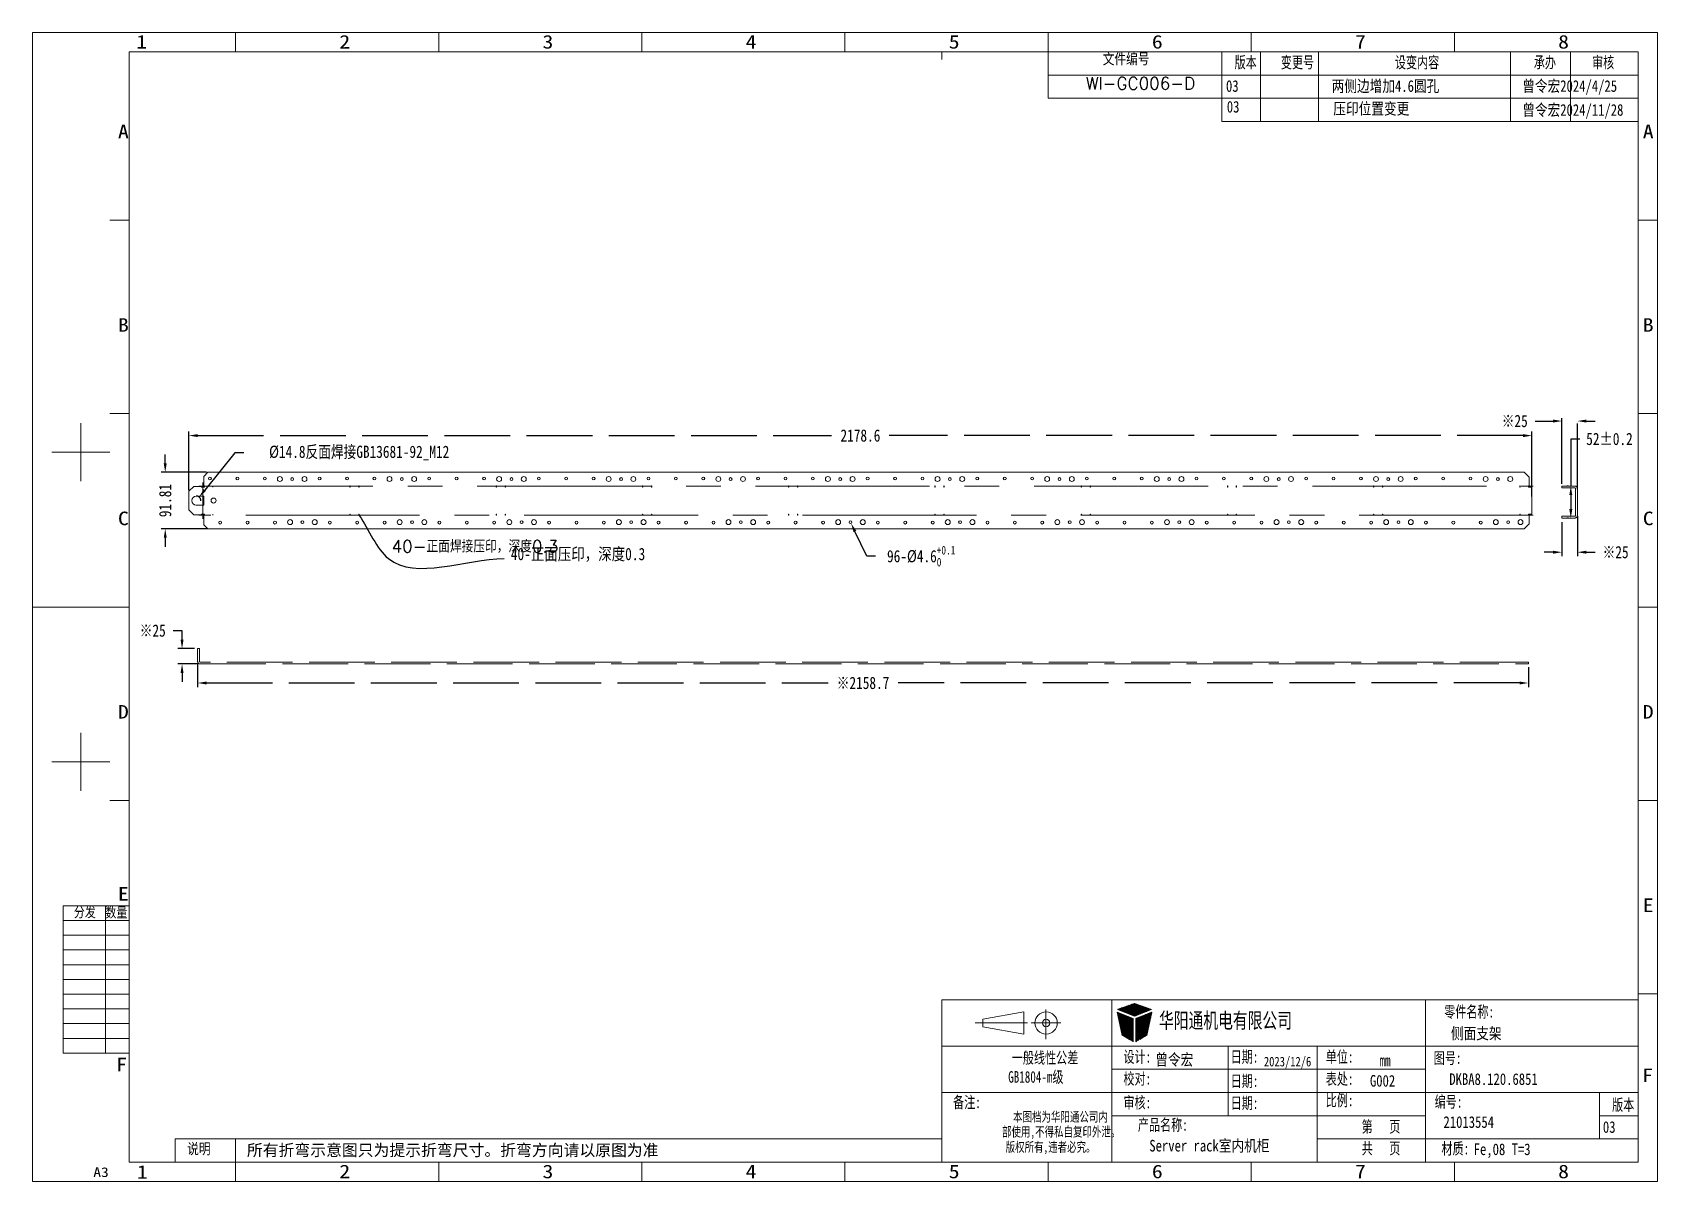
# Paper-space layout 'A3' of a CAD drawing. Header units: millimetres. Extents: x -32 to 364, y 7 to 287.
# The model-space entities are those that its viewports show. They can reach past a viewport. Long polylines and large blocks are cut down to what shows.
import ezdxf
from ezdxf.enums import TextEntityAlignment as Align

# ---------------------------------------------------------------- set-up
doc = ezdxf.new("R2010")
doc.units = ezdxf.units.MM
doc.header["$LTSCALE"] = 0.2
doc.header["$PDMODE"] = 3
doc.header["$PDSIZE"] = 0.12
doc.linetypes.add('ACAD_ISO02W100', pattern=[15, 12, -3])
doc.linetypes.add('CENTER', pattern=[50.800000000000004, 31.75, -6.35, 6.35, -6.35])
doc.layers.get('Defpoints').update_dxf_attribs({"linetype": 'CONTINUOUS'})
for name, color, linetype, lineweight in [('BEND', 3, 'ACAD_ISO02W100', 18), ('DIM', 3, 'CONTINUOUS', 18), ('TEMP', 3, 'CONTINUOUS', 20)]:
    doc.layers.add(name, color=color, linetype=linetype, lineweight=lineweight)
doc.styles.get("Standard").update_dxf_attribs({"font": 'txt', "width": 0.7})
doc.styles.add('style1', font='romans.shx', dxfattribs={"bigfont": 'hzdx.shx'})
doc.styles.add('TEXTSTYLE_0', font='txt', dxfattribs={"width": 0.8})
doc.styles.add('楷体', font='', dxfattribs={"width": 0.8})
doc.styles.get('楷体').set_extended_font_data('楷体_GB2312')
doc.dimstyles.get("Standard").update_dxf_attribs({"dimscale": 6.6, "dimtxt": 3, "dimasz": 2.2, "dimexe": 1, "dimexo": 1, "dimgap": 1.5, "dimtad": 0, "dimtoh": 1, "dimdsep": 46, "dimcen": 0.09, "dimadec": 0, "dimazin": 0, "dimtp": 0.01, "dimtm": 0.01, "dimtfac": 1, "dimtofl": 0, "dimtmove": 0, "dimatfit": 3, "dimfxl": 1, "dimtolj": 1, "dimtzin": 0, "dimarcsym": 0})

psp = doc.layouts.new('A3')

# ---------------------------------------------------------------- texts
at = {"layer": 'DIM', "color": 2, "insert": (84.86314883412251, 161.22785809467405), "char_height": 3, "width": 48.729095123389925, "attachment_point": 1, "style": 'TEXTSTYLE_0'}
psp.add_mtext('40-{\\fSimSun|b0|i0|c134|p2;正面压印，深度}0.3', dxfattribs=at)

msp = doc.modelspace()

# ---------------------------------------------------------------- texts
at = {"layer": 'DIM', "insert": (12310.998467156369, 4923.344977865567), "char_height": 20, "width": 412.58218134291747, "attachment_point": 1, "style": 'style1'}
msp.add_mtext('40-正面焊接压印，深度0.3', dxfattribs=at)

# ---------------------------------------------------------------- blocks, each defined once
blk = doc.blocks.new('aa3')
at = {"layer": 'TEMP'}
h = blk.add_hatch(dxfattribs=at)
h.set_pattern_fill('ANSI31', color=256, scale=0.04706920449, style=0)
h.set_pattern_definition([(45, (23.32642955574329, -764.3824028369424), (-0.1056733779337945, 0.1056733779337945), [])])
h.paths.add_polyline_path([(240.75395259063157, 48.92419452985442), (236.61747988414618, 50.38819552719596), (232.48100717766124, 48.92419452985442), (236.61747988414618, 47.27191671455304)])
h.paths.add_polyline_path([(236.3050343019654, 46.69117793611821), (232.38155679890247, 48.23919039326577), (233.6477312403681, 42.571414006297175), (236.3050343019654, 40.99411602205976)])
h.paths.add_polyline_path([(240.85340296938978, 48.23919039326577), (236.9299254663273, 46.69117793611821), (236.9299254663273, 40.99411602205976), (239.5872285279246, 42.571414006297175)])
for p, q in [((-31.5120735220724, 286.62552725238834), (363.86924419392756, 286.62552725238834)), ((-31.5120735220724, 7.0344525817884005), (-31.5120735220724, 286.62552725238834)), ((17.910591192427546, 281.91860680338834), (17.910591192427546, 286.62552725238834)), ((67.33325590692755, 281.91860680338834), (67.33325590692755, 286.62552725238834)), ((116.75592062142753, 281.91860680338834), (116.75592062142753, 286.62552725238834)), ((166.17858533592755, 281.91860680338834), (166.17858533592755, 286.62552725238834)), ((215.60125005042755, 270.6219977257883), (215.60125005042755, 286.62552725238834)), ((265.02391476492755, 281.91860680338834), (265.02391476492755, 286.62552725238834)), ((314.44657947942756, 281.91860680338834), (314.44657947942756, 286.62552725238834)), ((363.86924419392756, 7.0344525817884005), (363.86924419392756, 286.62552725238834)), ((-7.977471277072368, 281.91860680338834), (359.16232374492756, 281.91860680338834)), ((-7.977471277072368, 11.741373030788395), (-7.977471277072368, 281.91860680338834)), ((189.71318758092752, 281.91860680338834), (189.71318758092752, 280.0358386237884)), ((328.08833317781966, 264.9736931869884), (328.08833317781966, 281.91860680338834)), ((342.7332969711915, 264.9736931869884), (342.7332969711915, 281.91860680338834)), ((359.16232374492756, 281.91860680338834), (359.16232374492756, 11.741373030788395)), ((-12.684391726072363, 240.96839889708838), (-7.977471277072368, 240.96839889708838)), ((359.16232374492756, 240.96839889708838), (363.86924419392756, 240.96839889708838)), ((-12.684391726072363, 193.89919440708837), (-7.977471277072368, 193.89919440708837)), ((359.16232374492756, 193.89919440708837), (363.86924419392756, 193.89919440708837)), ((-19.744772399572412, 177.4249728355884), (-19.744772399572412, 191.54573418258838)), ((-26.805153073072404, 184.48535350908838), (-12.684391726072363, 184.48535350908838)), ((-31.5120735220724, 146.82998991708837), (-7.977471277072368, 146.82998991708837)), ((359.16232374492756, 146.82998991708837), (363.86924419392756, 146.82998991708837)), ((-19.744772399572412, 102.11424565158836), (-19.744772399572412, 116.2350069985884)), ((-26.805153073072404, 109.17462632508835), (-12.684391726072363, 109.17462632508835)), ((-12.684391726072363, 99.76078542708836), (-7.977471277072368, 99.76078542708836)), ((359.16232374492756, 99.76078542708836), (363.86924419392756, 99.76078542708836)), ((-24.07513966957839, 38.2722790636621), (-24.07513966957839, 74.13963179224532)), ((-24.07513966957839, 74.13963179224532), (-7.977471277072368, 74.13963179224532)), ((-13.719914681778391, 38.2722790636621), (-13.719914681778391, 74.13963179224532)), ((-7.977471277072368, 70.55289651938699), (-24.07513966957839, 70.55289651938699)), ((-7.977471277072368, 66.96616124652866), (-24.07513966957839, 66.96616124652866)), ((-7.977471277072368, 63.37942597367032), (-24.07513966957839, 63.37942597367032)), ((-7.977471277072368, 59.792690700812045), (-24.07513966957839, 59.792690700812045)), ((-7.977471277072368, 56.20595542795371), (-24.07513966957839, 56.20595542795371)), ((-7.977471277072368, 52.61922015509538), (-24.07513966957839, 52.61922015509538)), ((359.16232374492756, 52.69158093708836), (363.86924419392756, 52.69158093708836)), ((-7.977471277072368, 49.03248488223707), (-24.07513966957839, 49.03248488223707)), ((359.16232374492756, 51.279504802388374), (189.71318758092752, 51.279504802388374)), ((189.71318758092752, 51.279504802388374), (359.16232374492756, 51.279504802388374)), ((189.71318758092752, 51.279504802388374), (189.71318758092752, 11.741373030788395)), ((189.71318758092752, 51.279504802388374), (189.71318758092752, 11.741373030788395)), ((199.7474478898199, 46.51470139388928), (209.68846387810777, 48.32215884630514)), ((209.68846387810777, 42.899786489057135), (209.68846387810777, 48.32215884630514)), ((215.02570850315703, 48.8717241446104), (215.02570850315703, 41.64189433494636)), ((231.13408753212752, 51.279504802388374), (231.13408753212752, 11.741373030788395)), ((231.13408753212752, 51.279504802388374), (231.13408753212752, 11.741373030788395)), ((236.3050343019654, 46.69117793611821), (232.38155679890247, 48.23919039326577)), ((232.38155679890247, 48.23919039326577), (233.6477312403681, 42.571414006296976)), ((236.61747988414618, 50.38819552719596), (232.48100717766124, 48.92419452985442)), ((236.61747988414618, 47.27191671455304), (232.48100717766124, 48.92419452985442)), ((236.61747988414618, 50.38819552719596), (240.75395259063157, 48.92419452985442)), ((236.61747988414618, 47.27191671455304), (240.75395259063157, 48.92419452985442)), ((236.9299254663273, 46.691177936118436), (240.85340296938978, 48.23919039326577)), ((240.85340296938978, 48.23919039326577), (239.5872285279246, 42.571414006296976)), ((307.3861988059275, 51.279504802388374), (307.3861988059275, 11.741373030788395)), ((359.16232374492756, 51.279504802388374), (359.16232374492756, 11.741373030788395)), ((-7.977471277072368, 45.44574960937874), (-24.07513966957839, 45.44574960937874)), ((197.8527278331792, 45.63120026358837), (198.91670116666205, 45.63120026358837)), ((210.59219260431587, 45.61097266768124), (198.8437191636118, 45.61097266768124)), ((199.7474478898199, 44.70724394147322), (199.7474478898199, 46.51470139388928)), ((199.7474478898199, 44.70724394147322), (209.68846387810777, 42.899786489057135)), ((218.72575114018775, 45.61097266768124), (211.49592133052397, 45.61097266768124)), ((236.3050343019654, 46.69117793611821), (236.3050343019654, 40.99411602205953)), ((236.9299254663273, 46.691177936118436), (236.9299254663273, 40.99411602205953)), ((-7.977471277072368, 41.85901433652043), (-24.07513966957839, 41.85901433652043)), ((189.71318758092752, 39.98289572478839), (359.16232374492756, 39.98289572478839)), ((259.3756102261275, 39.98289572478839), (259.3756102261275, 23.037982108388377)), ((281.02744429152756, 39.98289572478839), (281.02744429152756, 11.741373030788395)), ((281.02744429152756, 39.98289572478839), (281.02744429152756, 11.741373030788395)), ((-7.977471277072368, 38.2722790636621), (-24.07513966957839, 38.2722790636621)), ((231.13408753212752, 34.33459118598839), (307.3861988059275, 34.33459118598839)), ((231.13408753212752, 28.686286647188382), (189.71318758092752, 28.686286647188382)), ((231.13408753212752, 28.686286647188382), (359.16232374492756, 28.686286647188382)), ((349.7484828469276, 28.686286647188382), (349.7484828469276, 17.3896775695884)), ((231.13408753212752, 23.037982108388377), (307.3861988059275, 23.037982108388377)), ((349.7484828469276, 23.037982108388377), (359.16232374492756, 23.037982108388377)), ((3.2148443158462214, 17.3896775695884), (3.2148443158462214, 11.741373030788395)), ((189.71318758092752, 17.3896775695884), (3.2148443158462214, 17.3896775695884)), ((17.910591192427546, 7.0344525817884005), (17.910591192427546, 17.3896775695884)), ((281.02744429152756, 17.3896775695884), (359.16232374492756, 17.3896775695884)), ((359.16232374492756, 11.741373030788395), (-7.977471277072368, 11.741373030788395)), ((67.33325590692755, 7.0344525817884005), (67.33325590692755, 11.741373030788395)), ((116.75592062142753, 7.0344525817884005), (116.75592062142753, 11.741373030788395)), ((166.17858533592755, 7.0344525817884005), (166.17858533592755, 11.741373030788395)), ((189.71318758092752, 11.741373030788395), (359.16232374492756, 11.741373030788395)), ((215.60125005042755, 7.0344525817884005), (215.60125005042755, 11.741373030788395)), ((265.02391476492755, 7.0344525817884005), (265.02391476492755, 11.741373030788395)), ((314.44657947942756, 7.0344525817884005), (314.44657947942756, 11.741373030788395)), ((-31.5120735220724, 7.0344525817884005), (363.86924419392756, 7.0344525817884005))]:
    blk.add_line(p, q, dxfattribs=at)
at = {"layer": 'TEMP', "linetype": 'ByBlock'}
for p, q in [((257.83638620398233, 281.91860680338834), (257.83638620398233, 264.9736931869884)), ((267.2502271019823, 281.91860680338834), (267.2502271019823, 264.9736931869884)), ((281.3709884489823, 281.91860680338834), (281.3709884489823, 264.9736931869884)), ((215.60125005042755, 276.2703022645881), (359.16232374492756, 276.2703022645881)), ((215.60125005042755, 270.6219977257883), (359.16232374492756, 270.6219977257883)), ((257.83638620398233, 264.9736931869884), (359.16232374492756, 264.9736931869884))]:
    blk.add_line(p, q, dxfattribs=at)
at = {"layer": 'TEMP'}
for radius in [2.7111861786239997, 0.9037287262079998]:
    blk.add_circle((215.11083623535558, 45.61097266768124), radius, dxfattribs=at)
at = {"layer": 'DIM', "char_height": 3, "attachment_point": 1, "style": 'style1'}
for s, insert, width in [('文件编号', (228.87846174229162, 281.59869897077147), 23.43056883697227), ('WI-GC006-D', (224.76472313431987, 275.76492267563117), 21.856400499391384), ('说明', (6.121427028010203, 16.403142600974093), 10.462958339121087)]:
    blk.add_mtext(s, dxfattribs=dict(at, insert=insert, width=width))
at = {"layer": 'DIM', "insert": (242.57764507345996, 48.09723188295078), "char_height": 3.7655363591999995, "width": 75.31072718399999, "attachment_point": 1}
blk.add_mtext('{\\fSimSun|b0|i0|c134|p2;华阳通机电有限公司}', dxfattribs=at)
at = {"layer": 'DIM', "style": '楷体', "width": 0.8}
for tag, p, height in [('设变版本1', (258.87910983660913, 272.188680273081), 2.8241522694), ('变更号1', (268.39587185311734, 272.188680273081), 2.8241522694), ('设变内容1', (284.5919375375295, 272.188680273081), 2.8241522694), ('承办1', (330.96138842435244, 272.188680273081), 2.8241522694), ('设变版本2', (259.07494593035915, 267.14158512452224), 2.8241522694), ('变更号2', (268.903732479372, 266.7891525740688), 2.8241522694), ('设变内容2', (284.9852502179325, 266.68965553598724), 2.8241522694), ('承办2', (330.96138842435244, 266.37332093249626), 2.8241522694), ('零件名称', (313.6132142004019, 41.66225818720446), 2.8241522694), ('设计', (241.67597132781316, 35.2808326088404), 2.8241522694), ('设计日期', (268.0972573642871, 35.03991283115241), 2.3534602244999996), ('校对', (241.8217530823431, 29.69582030110587), 2.8241522694), ('校对日期', (268.0972573642871, 29.48592938817771), 2.3534602244999996), ('表处', (293.9021156274979, 30.12755224648555), 2.8241522694), ('客户图号', (313.2109405248855, 30.53906715818104), 2.8241522694), ('审核', (241.8217530823431, 24.646841384680044), 2.8241522694), ('审核日期', (268.0972573642871, 23.645658091410212), 2.3534602244999996), ('第几页', (292.5002636015738, 18.991468282200685), 2.8241522694), ('编号', (311.7959174610153, 20.089509715342956), 2.8241522694), ('版本', (350.58648523693785, 18.874741455131698), 2.8241522694), ('产品名称', (238.68421104384288, 14.339955969559014), 2.8241522694), ('共几页', (292.5002647282864, 13.81145748132269), 2.8241522694), ('材质', (319.1493385224037, 13.464656251389613), 2.8241522694)]:
    blk.add_attdef(tag, p, '', height=height, dxfattribs=at)
at = {"layer": 'TEMP', "style": 'TEXTSTYLE_0'}
for s, height, width, p, p2 in [('1', 3.2948443142999997, 2.399999999999923, (-6.265449407347319, 282.7159619925515), (-3.6295739559074036, 282.7159619925515)), ('2', 3.2948443142999997, 1.1999999999999615, (43.15721530715268, 282.7159619925515), (45.7930907585926, 282.7159619925515)), ('3', 3.2948443142999997, 1.2000000000000133, (92.57988002165257, 282.7159619925515), (95.2157554730926, 282.7159619925515)), ('4', 3.2948443142999997, 1.1999999999999615, (142.0025447361527, 282.7159619925515), (144.6384201875926, 282.7159619925515)), ('5', 3.2948443142999997, 1.1999999999999098, (191.42520945065257, 282.7159619925515), (194.06108490209238, 282.7159619925515)), ('6', 3.2948443142999997, 1.200000000000065, (240.8478741651527, 282.7159619925515), (243.48374961659283, 282.7159619925515)), ('7', 3.2948443142999997, 1.200000000000065, (290.2705388796526, 282.7159619925515), (292.9064143310927, 282.7159619925515)), ('8', 3.2948443142999997, 1.200000000000117, (339.6932035941526, 282.7159619925515), (342.32907904559283, 282.7159619925515)), ('A', 3.2948443142999997, 1.1999999999999615, (-10.718007998228245, 260.88378971169493), (-8.08213254678833, 260.88378971169493)), ('A', 3.2948443142999997, 1.1999999999999098, (360.29323678408844, 260.88378971169493), (362.92911223552824, 260.88378971169493)), ('B', 3.2948443142999997, 1.1999999999999615, (-10.718007998228245, 213.81458522169493), (-8.08213254678833, 213.81458522169493)), ('B', 3.2948443142999997, 1.1999999999999098, (360.29323678408844, 213.81458522169493), (362.92911223552824, 213.81458522169493)), ('C', 3.2948443142999997, 1.1999999999999615, (-10.718007998228245, 166.74538073169492), (-8.08213254678833, 166.74538073169492)), ('C', 3.2948443142999997, 1.1999999999999098, (360.29323678408844, 166.74538073169492), (362.92911223552824, 166.74538073169492)), ('D', 3.2948443142999997, 1.1999999999999615, (-10.718007998228245, 119.6761762416949), (-8.08213254678833, 119.6761762416949)), ('D', 3.2948443142999997, 1.1999999999999098, (360.29323678408844, 119.6761762416949), (362.92911223552824, 119.6761762416949)), ('E', 3.2948443142999997, 1.1999999999999615, (-10.718007998228245, 75.38229823098732), (-8.08213254678833, 75.38229823098732)), ('E', 3.2948443142999997, 1.1999999999999098, (360.29323678408844, 72.60697175169497), (362.92911223552824, 72.60697175169497)), ('F', 3.2948443142999997, 1.1999999999999615, (-11.15405551354229, 33.86468673088302), (-8.518180062102374, 33.86468673088302)), ('F', 3.2948443142999997, 1.199999999999858, (360.14120340825525, 31.228826581641215), (362.77707885969494, 31.228826581641215)), ('A3', 2.3534602244999996, 0.9599999999999962, (-16.719697646357588, 8.125792651376344), (-12.954161287157604, 8.125792651376344)), ('1', 3.2948443142999997, 2.399999999999923, (-6.08001982382973, 7.713887407009111), (-3.4441443723898146, 7.713887407009111)), ('2', 3.2948443142999997, 1.1999999999999615, (43.15721530715268, 7.831807770951514), (45.7930907585926, 7.831807770951514)), ('3', 3.2948443142999997, 1.2000000000000133, (92.57988002165257, 7.831807770951514), (95.2157554730926, 7.831807770951514)), ('4', 3.2948443142999997, 1.1999999999999615, (142.0025447361527, 7.831807770951514), (144.6384201875926, 7.831807770951514)), ('5', 3.2948443142999997, 1.1999999999999098, (191.42520945065257, 7.831807770951514), (194.06108490209238, 7.831807770951514)), ('6', 3.2948443142999997, 1.200000000000065, (240.8478741651527, 7.831807770951514), (243.48374961659283, 7.831807770951514)), ('7', 3.2948443142999997, 1.200000000000065, (290.2705388796526, 7.831807770951514), (292.9064143310927, 7.831807770951514)), ('8', 3.2948443142999997, 1.200000000000117, (339.6932035941526, 7.831807770951514), (342.32907904559283, 7.831807770951514))]:
    blk.add_text(s, height=height, dxfattribs=dict(at, width=width)).set_placement(p, p2, align=Align.FIT)
at = {"layer": 'TEMP'}
for s, style, p in [('分发', 'style1', (-21.45552668017052, 71.06619074365216)), ('数量', 'style1', (-13.788503853360226, 71.00180107231341)), ('所有折弯示意图只为提示折弯尺寸。折弯方向请以原图为准', '楷体', (20.65589133503363, 13.25573234631338))]:
    blk.add_text(s, height=2.8241522694, dxfattribs=dict(at, style=style)).set_placement(p)
at = {"layer": 'TEMP', "attachment_point": 6}
for s, insert, char_height in [('\\f楷体_GB2312|b0|i0|c134|p49;版本', (266.3689731142422, 279.2045062250627), 2.8241522694), ('\\f楷体_GB2312|b0|i0|c134|p49;变更号', (280.3172577445738, 279.2045062250627), 2.8241522694), ('\\f楷体_GB2312|b0|i0|c134|p49;设变内容', (310.7717246521963, 279.2045062250627), 2.8241522694), ('\\f楷体_GB2312|b0|i0|c134|p49;承办', (339.1802408682963, 279.2045062250627), 2.8241522694), ('\\f楷体_GB2312|b0|i0|c134|p49;审核', (353.3347471529264, 279.2045062250627), 2.8241522694), ('\\f楷体_GB2312|b0|i0|c134|p49;零件名称:', (324.0930241569092, 48.181159239031786), 2.8241522694), ('\\f楷体_GB2312|b0|i0|c134|p49;一般线性公差 ', (222.93191960498564, 36.998770328825884), 2.8241522694), ('\\f楷体_GB2312|b0|i0|c134|p49;设计:', (240.6647159492593, 37.22442160435699), 2.8241522694), ('\\f楷体_GB2312|b0|i0|c134|p49;日期:', (266.74328552572274, 37.21947916788815), 2.8241522694), ('\\f楷体_GB2312|b0|i0|c134|p49;单位:', (289.89263890370023, 37.21947916788815), 2.8241522694), ('\\f楷体_GB2312|b0|i0|c134|p49;mm', (298.92043956925704, 36.5084655332513), 2.8241522694), ('\\f楷体_GB2312|b0|i0|c134|p49;图号:', (316.1606622775164, 36.92702599292588), 2.8241522694), ('\\f楷体_GB2312|b0|i0|c134|p49;GB1804-m级   ', (219.34202649762096, 32.32943905778694), 2.8241522694), ('\\f楷体_GB2312|b0|i0|c134|p49;校对:', (240.6647159492593, 31.895168608035448), 2.8241522694), ('\\f楷体_GB2312|b0|i0|c134|p49;日期:', (266.74328552572274, 31.32143383713648), 2.8241522694), ('\\f楷体_GB2312|b0|i0|c134|p49;表处:', (289.89263890370023, 31.83336661271133), 2.8241522694), ('\\f楷体_GB2312|b0|i0|c134|p49;备注:\\P    ', (199.21640006721213, 23.80700013224319), 2.8241522694), ('\\f楷体_GB2312|b0|i0|c134|p49;审核:', (240.6647159492593, 26.098436957971614), 2.8241522694), ('\\f楷体_GB2312|b0|i0|c134|p49;日期:', (266.74328552572274, 25.959574999534993), 2.8241522694), ('\\f楷体_GB2312|b0|i0|c134|p49;比例:', (289.89263890370023, 26.630257460274578), 2.8241522694), ('\\f楷体_GB2312|b0|i0|c134|p49;编号:', (316.3856430832627, 26.28698973725585), 2.8241522694), ('\\f楷体_GB2312|b0|i0|c134|p49;本图档为华阳通公司内\\P\\H3;    ', (230.13255456972888, 20.360706544896374), 2.3534602244999996), ('\\f楷体_GB2312|b0|i0|c134|p49;版本', (358.2232173785992, 25.540775517651184), 2.8241522694), ('\\f楷体_GB2312|b0|i0|c134|p49;部使用,不得私自复印外泄。 \\H3;  ', (233.18435750243043, 18.847949939274656), 2.3534602244999996), ('\\f楷体_GB2312|b0|i0|c134|p49;产品名称:', (249.56891689547774, 20.651920483872914), 2.8241522694), ('\\f楷体_GB2312|b0|i0|c134|p49;第   页', (301.3132855764113, 20.220917297204664), 2.8241522694), ('\\f楷体_GB2312|b0|i0|c134|p49;版权所有,违者必究。\\H3;  ', (227.13853301583504, 15.131650620536476), 2.3534602244999996), ('\\f楷体_GB2312|b0|i0|c134|p49;共   页', (301.3132855764113, 14.94501638564941), 2.8241522694), ('\\f楷体_GB2312|b0|i0|c134|p49;材质:', (318.04929172820755, 14.896538549436656), 2.8241522694)]:
    blk.add_mtext(s, dxfattribs=dict(at, insert=insert, char_height=char_height))
blk = doc.blocks.new('*D14')
at = {"layer": 'BEND', "color": 0, "lineweight": -2}
for p, q in [((14238.259127675738, 5087.487994672039), (14223.739127675737, 5087.487994672039)), ((14223.739127675737, 5087.487994672039), (14223.739127675737, 5011.210851814896)), ((14219.770351710711, 5011.210851814896), (14217.139127675737, 5011.210851814896)), ((14223.739127675737, 4996.690851814896), (14223.739127675737, 4973.730851814897)), ((14219.770351710711, 4959.210851814896), (14217.139127675737, 4959.210851814896))]:
    blk.add_line(p, q, dxfattribs=at)
at = {"layer": 'BEND', "color": 0}
for points in [[(14226.159127675737, 4996.690851814896), (14221.319127675737, 4996.690851814896), (14223.739127675737, 5011.210851814896)], [(14221.319127675737, 4973.730851814897), (14226.159127675737, 4973.730851814897), (14223.739127675737, 4959.210851814896)]]:
    blk.add_solid(points, dxfattribs=at)
at = {"layer": 'Defpoints', "color": 0}
for p in [(14226.370351710713, 5011.210851814896), (14223.739127675737, 4959.210851814896), (14226.370351710713, 4959.210851814896)]:
    blk.add_point(p, dxfattribs=at)
at = {"layer": 'BEND', "color": 0, "insert": (14286.439127675738, 5087.487994672039), "char_height": 19.799999999999997, "attachment_point": 5, "style": 'TEXTSTYLE_0'}
blk.add_mtext('52%%P0.2', dxfattribs=at)
blk = doc.blocks.new('*D15')
at = {"layer": 'BEND', "color": 0, "lineweight": -2}
for p, q in [((14165.81718717196, 5116.6076324048845), (14180.33718717196, 5116.6076324048845)), ((14180.33718717196, 5116.6076324048845), (14194.857187171961, 5116.6076324048845)), ((14209.377187171962, 5014.8108518148965), (14209.377187171962, 5123.207632404885)), ((14234.377187171962, 5006.161169524251), (14234.377187171962, 5123.207632404885)), ((14248.897187171962, 5116.6076324048845), (14263.417187171963, 5116.6076324048845))]:
    blk.add_line(p, q, dxfattribs=at)
at = {"layer": 'BEND', "color": 0}
for points in [[(14194.857187171961, 5114.187632404884), (14194.857187171961, 5119.027632404885), (14209.377187171962, 5116.6076324048845)], [(14248.897187171962, 5119.027632404885), (14248.897187171962, 5114.187632404884), (14234.377187171962, 5116.6076324048845)]]:
    blk.add_solid(points, dxfattribs=at)
at = {"layer": 'Defpoints', "color": 0}
for p in [(14234.377187171962, 5116.6076324048845), (14209.377187171962, 5008.210851814896), (14234.377187171962, 4999.5611695242505)]:
    blk.add_point(p, dxfattribs=at)
at = {"layer": 'BEND', "color": 0, "insert": (14132.806125719446, 5116.6076324048845), "char_height": 19.799999999999997, "attachment_point": 5, "style": 'TEXTSTYLE_0'}
blk.add_mtext('\\A1;※25', dxfattribs=at)
blk = doc.blocks.new('*D16')
at = {"layer": 'BEND', "color": 0, "lineweight": -2}
for p, q in [((14234.377187171962, 4962.221410412551), (14234.377187171962, 4897.259966138815)), ((14209.377187171962, 4952.610851814896), (14209.377187171962, 4897.259966138815)), ((14194.857187171961, 4903.859966138815), (14180.33718717196, 4903.859966138815)), ((14248.897187171962, 4903.859966138815), (14263.417187171963, 4903.859966138815))]:
    blk.add_line(p, q, dxfattribs=at)
at = {"layer": 'BEND', "color": 0}
for points in [[(14194.857187171961, 4901.439966138815), (14194.857187171961, 4906.279966138815), (14209.377187171962, 4903.859966138815)], [(14248.897187171962, 4906.279966138815), (14248.897187171962, 4901.439966138815), (14234.377187171962, 4903.859966138815)]]:
    blk.add_solid(points, dxfattribs=at)
at = {"layer": 'Defpoints', "color": 0}
for p in [(14209.377187171962, 4959.210851814896), (14234.377187171962, 4968.821410412552), (14234.377187171962, 4903.859966138815)]:
    blk.add_point(p, dxfattribs=at)
at = {"layer": 'BEND', "color": 0, "insert": (14296.428248624476, 4903.859966138815), "char_height": 19.799999999999997, "attachment_point": 5, "style": 'TEXTSTYLE_0'}
blk.add_mtext('\\A1;※25', dxfattribs=at)
blk = doc.blocks.new('*D17')
at = {"layer": 'BEND', "color": 0, "lineweight": -2}
for p, q in [((11996.355363857037, 4723.689104077683), (11996.355363857037, 4685.104502046122)), ((14155.055363857038, 4717.436101968672), (14155.055363857038, 4685.104502046122)), ((12010.875363857038, 4691.704502046123), (13018.934302404523, 4691.704502046123)), ((14140.535363857038, 4691.704502046123), (13132.476425309553, 4691.704502046123))]:
    blk.add_line(p, q, dxfattribs=at)
at = {"layer": 'BEND', "color": 0}
for points in [[(12010.875363857038, 4694.124502046123), (12010.875363857038, 4689.284502046123), (11996.355363857037, 4691.704502046123)], [(14140.535363857038, 4689.284502046123), (14140.535363857038, 4694.124502046123), (14155.055363857038, 4691.704502046123)]]:
    blk.add_solid(points, dxfattribs=at)
at = {"layer": 'Defpoints', "color": 0}
for p in [(11996.355363857037, 4730.289104077683), (14155.055363857038, 4724.0361019686725), (11996.355363857037, 4691.704502046123)]:
    blk.add_point(p, dxfattribs=at)
at = {"layer": 'BEND', "color": 0, "insert": (13075.705363857038, 4691.704502046123), "char_height": 19.799999999999997, "attachment_point": 5, "style": 'TEXTSTYLE_0'}
blk.add_mtext('\\A1;※2158.7', dxfattribs=at)
blk = doc.blocks.new('*D18')
at = {"layer": 'BEND', "color": 0, "lineweight": -2}
for p, q in [((11971.076195139662, 4776.576101968673), (11956.556195139661, 4776.576101968673)), ((11971.076195139662, 4762.056101968673), (11971.076195139662, 4776.576101968673)), ((11991.255363857035, 4747.5361019686725), (11964.476195139661, 4747.5361019686725)), ((11997.13279885401, 4722.5361019686725), (11964.476195139661, 4722.5361019686725)), ((11971.076195139662, 4708.016101968672), (11971.076195139662, 4693.496101968672))]:
    blk.add_line(p, q, dxfattribs=at)
at = {"layer": 'BEND', "color": 0}
for points in [[(11968.656195139662, 4762.056101968673), (11973.496195139662, 4762.056101968673), (11971.076195139662, 4747.5361019686725)], [(11973.496195139662, 4708.016101968672), (11968.656195139662, 4708.016101968672), (11971.076195139662, 4722.5361019686725)]]:
    blk.add_solid(points, dxfattribs=at)
at = {"layer": 'Defpoints', "color": 0}
for p in [(11971.076195139662, 4747.5361019686725), (11997.855363857036, 4747.5361019686725), (12003.73279885401, 4722.5361019686725)]:
    blk.add_point(p, dxfattribs=at)
at = {"layer": 'BEND', "color": 0, "insert": (11923.545133687148, 4776.576101968672), "char_height": 19.799999999999997, "attachment_point": 5, "style": 'TEXTSTYLE_0'}
blk.add_mtext('\\A1;※25', dxfattribs=at)
blk = doc.blocks.new('*D19')
at = {"layer": 'BEND', "color": 0, "lineweight": -2}
for p, q in [((11982.138422440778, 5004.763792421081), (11982.138422440778, 5099.645245017744)), ((11996.658422440776, 5093.045245017744), (13024.580900236875, 5093.045245017744)), ((14146.223378032977, 5093.045245017744), (13118.300900236878, 5093.045245017744)), ((14160.743378032977, 4994.231979632325), (14160.743378032977, 5099.645245017744))]:
    blk.add_line(p, q, dxfattribs=at)
at = {"layer": 'BEND', "color": 0}
for points in [[(11996.658422440776, 5095.465245017744), (11996.658422440776, 5090.6252450177435), (11982.138422440778, 5093.045245017744)], [(14146.223378032977, 5090.6252450177435), (14146.223378032977, 5095.465245017744), (14160.743378032977, 5093.045245017744)]]:
    blk.add_solid(points, dxfattribs=at)
at = {"layer": 'Defpoints', "color": 0}
for p in [(14160.743378032977, 5093.045245017744), (11982.138422440778, 4998.163792421081), (14160.743378032977, 4987.631979632325)]:
    blk.add_point(p, dxfattribs=at)
at = {"layer": 'BEND', "color": 0, "insert": (13071.440900236877, 5093.045245017744), "char_height": 19.799999999999997, "attachment_point": 5, "style": 'TEXTSTYLE_0'}
blk.add_mtext('\\A1;2178.6', dxfattribs=at)
blk = doc.blocks.new('*D20')
at = {"layer": 'BEND', "color": 0, "lineweight": -2}
for p, q in [((11943.782935404352, 5048.056935224526), (11943.782935404352, 5062.576935224526)), ((12010.71666192004, 5033.536935224525), (11937.182935404351, 5033.536935224525)), ((12012.580699446207, 4941.727024040225), (11937.182935404351, 4941.727024040225)), ((11943.782935404352, 4927.2070240402245), (11943.782935404352, 4912.687024040224))]:
    blk.add_line(p, q, dxfattribs=at)
at = {"layer": 'BEND', "color": 0}
for points in [[(11941.362935404351, 5048.056935224526), (11946.202935404352, 5048.056935224526), (11943.782935404352, 5033.536935224525)], [(11946.202935404352, 4927.2070240402245), (11941.362935404351, 4927.2070240402245), (11943.782935404352, 4941.727024040225)]]:
    blk.add_solid(points, dxfattribs=at)
at = {"layer": 'Defpoints', "color": 0}
for p in [(11943.782935404352, 5033.536935224525), (12017.31666192004, 5033.536935224525), (12019.180699446208, 4941.727024040225)]:
    blk.add_point(p, dxfattribs=at)
at = {"layer": 'BEND', "color": 0, "insert": (11943.782935404352, 4987.631979632375), "char_height": 19.799999999999997, "attachment_point": 5, "rotation": 90, "style": 'TEXTSTYLE_0'}
blk.add_mtext('\\A1;91.81', dxfattribs=at)
blk = doc.blocks.new('*D21')
at = {"layer": 'BEND', "color": 0, "lineweight": -2}
for p, q in [((12056.679281481356, 5064.9275401811055), (12007.926220300164, 5004.672608440814)), ((12071.199281481357, 5064.9275401811055), (12056.679281481356, 5064.9275401811055))]:
    blk.add_line(p, q, dxfattribs=at)
blk.add_arc((11994.138422440778, 4987.631979632326), 7.399999999998901, 358.0554688785726, 90, dxfattribs=at)
at = {"layer": 'BEND', "color": 0}
blk.add_solid([(12006.044910002876, 5006.194801452662), (12009.80753059745, 5003.150415428965), (11998.793062229073, 4993.384746657089)], dxfattribs=at)
at = {"layer": 'Defpoints', "color": 0}
for p in [(11989.483782652482, 4981.879212607563), (11998.793062229073, 4993.384746657089)]:
    blk.add_point(p, dxfattribs=at)
at = {"layer": 'BEND', "color": 0, "insert": (12258.406990978563, 5064.9275401811055), "char_height": 19.799999999999997, "attachment_point": 5, "style": 'TEXTSTYLE_0'}
blk.add_mtext('%%c14.8反面焊接GB13681-92_M12', dxfattribs=at)
blk = doc.blocks.new('*D22')
at = {"layer": 'BEND', "color": 0, "lineweight": -2}
for p, q in [((13081.570190688428, 4897.450200496008), (13062.508850995277, 4937.536860723595)), ((13096.090190688428, 4897.450200496008), (13081.570190688428, 4897.450200496008))]:
    blk.add_line(p, q, dxfattribs=at)
at = {"layer": 'BEND', "color": 0}
blk.add_solid([(13064.694356062235, 4938.576075620668), (13060.323345928318, 4936.497645826522), (13056.27356161284, 4950.649891125347)], dxfattribs=at)
at = {"layer": 'Defpoints', "color": 0}
for p in [(13054.298194453115, 4954.8041569551015), (13056.27356161284, 4950.649891125347)]:
    blk.add_point(p, dxfattribs=at)
at = {"layer": 'BEND', "color": 0, "insert": (13170.010190688428, 4897.450200496008), "char_height": 19.799999999999997, "attachment_point": 5, "style": 'TEXTSTYLE_0'}
blk.add_mtext('\\A1;96-%%c4.6{\\H0.7x;\\S+0.1^ 0;}', dxfattribs=at)

# ---------------------------------------------------------------- dimensions: what is measured, and where the dimension line sits
at = {"layer": 'BEND', "color": 2}
dim = msp.add_linear_dim(base=(14234.377187171962, 5116.6076324048845), p1=(14209.377187171962, 5008.210851814896), p2=(14234.377187171962, 4999.5611695242505), text='※25', dimstyle='Standard', dxfattribs=at)
dim.commit()
dim.dimension.update_dxf_attribs({"geometry": '*D15', "text_midpoint": (14132.806125719446, 5116.6076324048845), "dimtype": 160})
dim = msp.add_linear_dim(base=(14160.743378032977, 5093.045245017744), p1=(11982.138422440778, 4998.163792421081), p2=(14160.743378032977, 4987.631979632325), dimstyle='Standard', dxfattribs=at)
dim.commit()
dim.dimension.update_dxf_attribs({"geometry": '*D19', "text_midpoint": (13071.440900236877, 5093.045245017744)})
dim = msp.add_linear_dim(base=(14223.739127675737, 4959.210851814896), p1=(14226.370351710713, 5011.210851814896), p2=(14226.370351710713, 4959.210851814896), angle=90, text='<>%%P0.2', dimstyle='Standard', dxfattribs=at)
dim.commit()
dim.dimension.update_dxf_attribs({"geometry": '*D14', "text_midpoint": (14286.439127675738, 5087.487994672039), "dimtype": 160})
dim = msp.add_linear_dim(base=(11943.782935404352, 5033.536935224525), p1=(12019.180699446208, 4941.727024040225), p2=(12017.31666192004, 5033.536935224525), angle=90, dimstyle='Standard', dxfattribs=at)
dim.commit()
dim.dimension.update_dxf_attribs({"geometry": '*D20', "text_midpoint": (11943.782935404352, 4987.631979632375)})
for p1, p2, text, picture, middle in [((11989.483782652482, 4981.879212607563), (11998.793062229073, 4993.384746657089), '<>反面焊接GB13681-92_M12', '*D21', (12056.679281481369, 5064.9275401811055)), ((13054.298194453115, 4954.8041569551015), (13056.27356161284, 4950.649891125347), '\\A1;96-<>{\\H0.7x;\\S+0.1^ 0;}', '*D22', (13081.570190688433, 4897.450200496008))]:
    dim = msp.add_diameter_dim_2p(p1=p1, p2=p2, text=text, dimstyle='Standard', dxfattribs=at)
    dim.commit()
    dim.dimension.update_dxf_attribs({"geometry": picture, "text_midpoint": middle, "dimtype": 163})
for base, p1, p2, text, picture, middle in [((14234.377187171962, 4903.859966138815), (14209.377187171962, 4959.210851814896), (14234.377187171962, 4968.821410412552), '※25', '*D16', (14296.428248624476, 4903.859966138815)), ((11996.355363857037, 4691.704502046123), (14155.055363857038, 4724.0361019686725), (11996.355363857037, 4730.289104077683), '※2158.7', '*D17', (13075.705363857038, 4691.704502046123))]:
    dim = msp.add_linear_dim(base=base, p1=p1, p2=p2, text=text, dimstyle='Standard', dxfattribs=at)
    dim.commit()
    dim.dimension.update_dxf_attribs({"geometry": picture, "text_midpoint": middle})
dim = msp.add_linear_dim(base=(11971.076195139662, 4747.5361019686725), p1=(12003.73279885401, 4722.5361019686725), p2=(11997.855363857036, 4747.5361019686725), angle=90, text='※25', dimstyle='Standard', dxfattribs=at)
dim.commit()
dim.dimension.update_dxf_attribs({"geometry": '*D18', "text_midpoint": (11923.545133687148, 4776.576101968672)})

# ---------------------------------------------------------------- linework, layer by layer
at = {"layer": 'BEND', "color": 2, "linetype": 'Continuous'}
for p, q in [((11982.138422440778, 5002.631979632325), (11990.138422440778, 5010.631979632325)), ((12002.858422440775, 5010.631979632325), (11990.138422440778, 5010.631979632325)), ((12002.858422440775, 5009.431979632325), (12002.858422440775, 5010.631979632325)), ((12006.243378032977, 5009.431979632325), (12002.858422440775, 5009.431979632325)), ((12006.243378032977, 5026.736935224524), (12013.043378032977, 5033.536935224525)), ((12006.243378032977, 5009.431979632325), (12006.243378032977, 5026.736935224524)), ((12006.743378032977, 5011.431979632325), (12006.743378032977, 5009.431979632325)), ((12006.743378032977, 5011.431979632325), (12007.243378032977, 5011.431979632325)), ((12006.743378032977, 5009.431979632325), (12007.243378032977, 5009.431979632325)), ((12007.243378032977, 5011.431979632325), (12007.243378032977, 5009.431979632325)), ((12013.043378032977, 5033.536935224525), (14148.043378032977, 5033.536935224525)), ((12020.743378032977, 5011.431979632325), (12020.743378032977, 5009.431979632325)), ((12020.743378032977, 5011.431979632325), (12021.243378032977, 5011.431979632325)), ((12021.243378032977, 5009.431979632325), (12020.743378032977, 5009.431979632325)), ((12021.243378032977, 5011.431979632325), (12021.243378032977, 5009.431979632325)), ((12243.443378032978, 5011.431979632325), (12243.443378032978, 5009.431979632325)), ((12243.443378032978, 5011.431979632325), (12243.943378032978, 5011.431979632325)), ((12243.943378032978, 5009.431979632325), (12243.443378032978, 5009.431979632325)), ((12243.943378032978, 5011.431979632325), (12243.943378032978, 5009.431979632325)), ((12257.943378032978, 5011.431979632325), (12257.943378032978, 5009.431979632325)), ((12257.943378032978, 5011.431979632325), (12258.443378032978, 5011.431979632325)), ((12258.443378032978, 5009.431979632325), (12257.943378032978, 5009.431979632325)), ((12258.443378032978, 5011.431979632325), (12258.443378032978, 5009.431979632325)), ((12480.643378032975, 5011.431979632325), (12480.643378032975, 5009.431979632325)), ((12480.643378032975, 5011.431979632325), (12481.143378032975, 5011.431979632325)), ((12481.143378032975, 5009.431979632325), (12480.643378032975, 5009.431979632325)), ((12481.143378032975, 5011.431979632325), (12481.143378032975, 5009.431979632325)), ((12495.143378032975, 5011.431979632325), (12495.143378032975, 5009.431979632325)), ((12495.143378032975, 5011.431979632325), (12495.643378032975, 5011.431979632325)), ((12495.643378032975, 5009.431979632325), (12495.143378032975, 5009.431979632325)), ((12495.643378032975, 5011.431979632325), (12495.643378032975, 5009.431979632325)), ((12717.843378032976, 5011.431979632325), (12717.843378032976, 5009.431979632325)), ((12717.843378032976, 5011.431979632325), (12718.343378032976, 5011.431979632325)), ((12718.343378032976, 5009.431979632325), (12717.843378032976, 5009.431979632325)), ((12718.343378032976, 5011.431979632325), (12718.343378032976, 5009.431979632325)), ((12732.343378032976, 5011.431979632325), (12732.343378032976, 5009.431979632325)), ((12732.343378032976, 5011.431979632325), (12732.843378032976, 5011.431979632325)), ((12732.843378032976, 5009.431979632325), (12732.343378032976, 5009.431979632325)), ((12732.843378032976, 5011.431979632325), (12732.843378032976, 5009.431979632325)), ((12955.043378032977, 5011.431979632325), (12955.043378032977, 5009.431979632325)), ((12955.043378032977, 5011.431979632325), (12955.543378032977, 5011.431979632325)), ((12955.543378032977, 5009.431979632325), (12955.043378032977, 5009.431979632325)), ((12955.543378032977, 5011.431979632325), (12955.543378032977, 5009.431979632325)), ((12969.543378032977, 5011.431979632325), (12969.543378032977, 5009.431979632325)), ((12969.543378032977, 5011.431979632325), (12970.043378032977, 5011.431979632325)), ((12970.043378032977, 5009.431979632325), (12969.543378032977, 5009.431979632325)), ((12970.043378032977, 5011.431979632325), (12970.043378032977, 5009.431979632325)), ((13192.243378032977, 5011.431979632325), (13192.743378032977, 5011.431979632325)), ((13192.243378032977, 5011.431979632325), (13192.243378032977, 5009.431979632325)), ((13192.743378032977, 5009.431979632325), (13192.243378032977, 5009.431979632325)), ((13192.743378032977, 5011.431979632325), (13192.743378032977, 5009.431979632325)), ((13206.743378032977, 5011.431979632325), (13207.243378032977, 5011.431979632325)), ((13206.743378032977, 5011.431979632325), (13206.743378032977, 5009.431979632325)), ((13207.243378032977, 5009.431979632325), (13206.743378032977, 5009.431979632325)), ((13207.243378032977, 5011.431979632325), (13207.243378032977, 5009.431979632325)), ((13429.443378032975, 5011.431979632325), (13429.943378032975, 5011.431979632325)), ((13429.443378032975, 5011.431979632325), (13429.443378032975, 5009.431979632325)), ((13429.943378032975, 5009.431979632325), (13429.443378032975, 5009.431979632325)), ((13429.943378032975, 5011.431979632325), (13429.943378032975, 5009.431979632325)), ((13443.943378032975, 5011.431979632325), (13444.443378032975, 5011.431979632325)), ((13443.943378032975, 5011.431979632325), (13443.943378032975, 5009.431979632325)), ((13444.443378032975, 5009.431979632325), (13443.943378032975, 5009.431979632325)), ((13444.443378032975, 5011.431979632325), (13444.443378032975, 5009.431979632325)), ((13666.643378032975, 5011.431979632325), (13667.143378032975, 5011.431979632325)), ((13666.643378032975, 5011.431979632325), (13666.643378032975, 5009.431979632325)), ((13667.143378032975, 5009.431979632325), (13666.643378032975, 5009.431979632325)), ((13667.143378032975, 5011.431979632325), (13667.143378032975, 5009.431979632325)), ((13681.143378032975, 5011.431979632325), (13681.643378032975, 5011.431979632325)), ((13681.143378032975, 5011.431979632325), (13681.143378032975, 5009.431979632325)), ((13681.643378032975, 5009.431979632325), (13681.143378032975, 5009.431979632325)), ((13681.643378032975, 5011.431979632325), (13681.643378032975, 5009.431979632325)), ((13903.843378032976, 5011.431979632325), (13904.343378032976, 5011.431979632325)), ((13903.843378032976, 5011.431979632325), (13903.843378032976, 5009.431979632325)), ((13904.343378032976, 5009.431979632325), (13903.843378032976, 5009.431979632325)), ((13904.343378032976, 5011.431979632325), (13904.343378032976, 5009.431979632325)), ((13918.343378032976, 5011.431979632325), (13918.843378032976, 5011.431979632325)), ((13918.343378032976, 5011.431979632325), (13918.343378032976, 5009.431979632325)), ((13918.843378032976, 5009.431979632325), (13918.343378032976, 5009.431979632325)), ((13918.843378032976, 5011.431979632325), (13918.843378032976, 5009.431979632325)), ((14141.043378032977, 5011.431979632325), (14141.543378032977, 5011.431979632325)), ((14141.043378032977, 5011.431979632325), (14141.043378032977, 5009.431979632325)), ((14141.543378032977, 5009.431979632325), (14141.043378032977, 5009.431979632325)), ((14141.543378032977, 5011.431979632325), (14141.543378032977, 5009.431979632325)), ((14148.043378032977, 5033.536935224525), (14156.043378032977, 5025.536935224525)), ((14155.043378032977, 5011.431979632325), (14155.543378032977, 5011.431979632325)), ((14155.043378032977, 5011.431979632325), (14155.043378032977, 5009.431979632325)), ((14155.543378032977, 5009.431979632325), (14155.043378032977, 5009.431979632325)), ((14155.543378032977, 5011.431979632325), (14155.543378032977, 5009.431979632325)), ((14156.043378032977, 5009.431979632325), (14156.043378032977, 5025.536935224525)), ((14156.043378032977, 5009.431979632325), (14160.743378032977, 5009.431979632325)), ((14160.743378032977, 5009.431979632325), (14160.743378032977, 4965.831979632325)), ((11982.138422440778, 4972.631979632325), (11982.138422440778, 5002.631979632325)), ((11994.138422440778, 4995.031979632325), (12006.243378032977, 4995.031979632325)), ((12006.243378032977, 4995.031979632325), (12006.243378032977, 4980.231979632325)), ((11990.138422440778, 4964.631979632325), (11982.138422440778, 4972.631979632325)), ((12002.858422440775, 4964.631979632325), (11990.138422440778, 4964.631979632325)), ((11994.138422440778, 4980.231979632325), (12006.243378032977, 4980.231979632325)), ((12006.243378032977, 4965.831979632325), (12002.858422440775, 4965.831979632325)), ((12002.858422440775, 4964.631979632325), (12002.858422440775, 4965.831979632325)), ((12006.243378032977, 4965.831979632325), (12006.243378032977, 4948.527024040226)), ((12006.743378032977, 4963.831979632325), (12006.743378032977, 4965.831979632325)), ((12006.743378032977, 4965.831979632325), (12007.243378032977, 4965.831979632325)), ((12006.743378032977, 4963.831979632325), (12007.243378032977, 4963.831979632325)), ((12007.243378032977, 4963.831979632325), (12007.243378032977, 4965.831979632325)), ((12020.743378032977, 4963.831979632325), (12020.743378032977, 4965.831979632325)), ((12020.743378032977, 4965.831979632325), (12021.243378032977, 4965.831979632325)), ((12021.243378032977, 4963.831979632325), (12020.743378032977, 4963.831979632325)), ((12021.243378032977, 4963.831979632325), (12021.243378032977, 4965.831979632325)), ((12243.443378032978, 4963.831979632325), (12243.443378032978, 4965.831979632325)), ((12243.443378032978, 4965.831979632325), (12243.943378032978, 4965.831979632325)), ((12243.943378032978, 4963.831979632325), (12243.443378032978, 4963.831979632325)), ((12243.943378032978, 4963.831979632325), (12243.943378032978, 4965.831979632325)), ((12257.943378032978, 4963.831979632325), (12257.943378032978, 4965.831979632325)), ((12257.943378032978, 4965.831979632325), (12258.443378032978, 4965.831979632325)), ((12258.443378032978, 4963.831979632325), (12257.943378032978, 4963.831979632325)), ((12258.443378032978, 4963.831979632325), (12258.443378032978, 4965.831979632325)), ((12480.643378032975, 4963.831979632325), (12480.643378032975, 4965.831979632325)), ((12480.643378032975, 4965.831979632325), (12481.143378032975, 4965.831979632325)), ((12481.143378032975, 4963.831979632325), (12480.643378032975, 4963.831979632325)), ((12481.143378032975, 4963.831979632325), (12481.143378032975, 4965.831979632325)), ((12495.143378032975, 4963.831979632325), (12495.143378032975, 4965.831979632325)), ((12495.143378032975, 4965.831979632325), (12495.643378032975, 4965.831979632325)), ((12495.643378032975, 4963.831979632325), (12495.143378032975, 4963.831979632325)), ((12495.643378032975, 4963.831979632325), (12495.643378032975, 4965.831979632325)), ((12717.843378032976, 4963.831979632325), (12717.843378032976, 4965.831979632325)), ((12717.843378032976, 4965.831979632325), (12718.343378032976, 4965.831979632325)), ((12718.343378032976, 4963.831979632325), (12717.843378032976, 4963.831979632325)), ((12718.343378032976, 4963.831979632325), (12718.343378032976, 4965.831979632325)), ((12732.343378032976, 4963.831979632325), (12732.343378032976, 4965.831979632325)), ((12732.343378032976, 4965.831979632325), (12732.843378032976, 4965.831979632325)), ((12732.843378032976, 4963.831979632325), (12732.343378032976, 4963.831979632325)), ((12732.843378032976, 4963.831979632325), (12732.843378032976, 4965.831979632325)), ((12955.043378032977, 4963.831979632325), (12955.043378032977, 4965.831979632325)), ((12955.043378032977, 4965.831979632325), (12955.543378032977, 4965.831979632325)), ((12955.543378032977, 4963.831979632325), (12955.043378032977, 4963.831979632325)), ((12955.543378032977, 4963.831979632325), (12955.543378032977, 4965.831979632325)), ((12969.543378032977, 4963.831979632325), (12969.543378032977, 4965.831979632325)), ((12969.543378032977, 4965.831979632325), (12970.043378032977, 4965.831979632325)), ((12970.043378032977, 4963.831979632325), (12969.543378032977, 4963.831979632325)), ((12970.043378032977, 4963.831979632325), (12970.043378032977, 4965.831979632325)), ((13192.243378032977, 4965.831979632325), (13192.743378032977, 4965.831979632325)), ((13192.243378032977, 4963.831979632325), (13192.243378032977, 4965.831979632325)), ((13192.743378032977, 4963.831979632325), (13192.243378032977, 4963.831979632325)), ((13192.743378032977, 4963.831979632325), (13192.743378032977, 4965.831979632325)), ((13206.743378032977, 4965.831979632325), (13207.243378032977, 4965.831979632325)), ((13206.743378032977, 4963.831979632325), (13206.743378032977, 4965.831979632325)), ((13207.243378032977, 4963.831979632325), (13206.743378032977, 4963.831979632325)), ((13207.243378032977, 4963.831979632325), (13207.243378032977, 4965.831979632325)), ((13429.443378032975, 4965.831979632325), (13429.943378032975, 4965.831979632325)), ((13429.443378032975, 4963.831979632325), (13429.443378032975, 4965.831979632325)), ((13429.943378032975, 4963.831979632325), (13429.443378032975, 4963.831979632325)), ((13429.943378032975, 4963.831979632325), (13429.943378032975, 4965.831979632325)), ((13443.943378032975, 4965.831979632325), (13444.443378032975, 4965.831979632325)), ((13443.943378032975, 4963.831979632325), (13443.943378032975, 4965.831979632325)), ((13444.443378032975, 4963.831979632325), (13443.943378032975, 4963.831979632325)), ((13444.443378032975, 4963.831979632325), (13444.443378032975, 4965.831979632325)), ((13666.643378032975, 4965.831979632325), (13667.143378032975, 4965.831979632325)), ((13666.643378032975, 4963.831979632325), (13666.643378032975, 4965.831979632325)), ((13667.143378032975, 4963.831979632325), (13666.643378032975, 4963.831979632325)), ((13667.143378032975, 4963.831979632325), (13667.143378032975, 4965.831979632325)), ((13681.143378032975, 4965.831979632325), (13681.643378032975, 4965.831979632325)), ((13681.143378032975, 4963.831979632325), (13681.143378032975, 4965.831979632325)), ((13681.643378032975, 4963.831979632325), (13681.143378032975, 4963.831979632325)), ((13681.643378032975, 4963.831979632325), (13681.643378032975, 4965.831979632325)), ((13903.843378032976, 4965.831979632325), (13904.343378032976, 4965.831979632325)), ((13903.843378032976, 4963.831979632325), (13903.843378032976, 4965.831979632325)), ((13904.343378032976, 4963.831979632325), (13903.843378032976, 4963.831979632325)), ((13904.343378032976, 4963.831979632325), (13904.343378032976, 4965.831979632325)), ((13918.343378032976, 4965.831979632325), (13918.843378032976, 4965.831979632325)), ((13918.343378032976, 4963.831979632325), (13918.343378032976, 4965.831979632325)), ((13918.843378032976, 4963.831979632325), (13918.343378032976, 4963.831979632325)), ((13918.843378032976, 4963.831979632325), (13918.843378032976, 4965.831979632325)), ((14141.043378032977, 4965.831979632325), (14141.543378032977, 4965.831979632325)), ((14141.043378032977, 4963.831979632325), (14141.043378032977, 4965.831979632325)), ((14141.543378032977, 4963.831979632325), (14141.043378032977, 4963.831979632325)), ((14141.543378032977, 4963.831979632325), (14141.543378032977, 4965.831979632325)), ((14155.043378032977, 4965.831979632325), (14155.543378032977, 4965.831979632325)), ((14155.043378032977, 4963.831979632325), (14155.043378032977, 4965.831979632325)), ((14155.543378032977, 4963.831979632325), (14155.043378032977, 4963.831979632325)), ((14155.543378032977, 4963.831979632325), (14155.543378032977, 4965.831979632325)), ((14160.743378032977, 4965.831979632325), (14156.043378032977, 4965.831979632325)), ((14156.043378032977, 4965.831979632325), (14156.043378032977, 4949.727024040225)), ((12013.043378032977, 4941.727024040225), (12006.243378032977, 4948.527024040226)), ((14148.043378032977, 4941.727024040225), (12013.043378032977, 4941.727024040225)), ((14156.043378032977, 4949.727024040225), (14148.043378032977, 4941.727024040225))]:
    msp.add_line(p, q, dxfattribs=at)
at = {"layer": 'BEND', "color": 2, "linetype": 'CENTER'}
for p, q in [((11998.376711366276, 5011.084457428425), (14162.710044699576, 5011.084457428425)), ((12004.590900236877, 4958.045312965624), (12004.590900236877, 5017.218646299026)), ((14162.710044699576, 4964.179501836225), (11998.376711366276, 4964.179501836225))]:
    msp.add_line(p, q, dxfattribs=at)
at = {"layer": 'BEND', "color": 2}
for p, q in [((14209.377187171962, 5011.210851814896), (14209.377187171962, 5008.210851814896)), ((14230.177187171965, 5011.210851814896), (14209.377187171962, 5011.210851814896)), ((14209.377187171962, 5008.210851814896), (14230.177187171965, 5008.210851814896)), ((14231.377187171962, 5007.010851814897), (14231.377187171962, 4963.410851814897)), ((14234.377187171962, 4963.410851814897), (14234.377187171962, 5007.010851814897)), ((14209.377187171962, 4959.210851814896), (14209.377187171962, 4962.210851814896)), ((14217.377187171962, 4962.210851814896), (14209.377187171962, 4962.210851814896)), ((14209.377187171962, 4959.210851814896), (14230.177187171965, 4959.210851814896)), ((14230.177187171965, 4962.210851814896), (14217.377187171962, 4962.210851814896)), ((11996.355363857037, 4726.736101968672), (11996.355363857037, 4747.5361019686725)), ((11996.355363857037, 4747.5361019686725), (11999.355363857037, 4747.5361019686725)), ((11999.355363857037, 4726.736101968672), (11999.355363857037, 4747.5361019686725)), ((14150.355363857037, 4725.5361019686725), (12000.555363857038, 4725.5361019686725)), ((12000.555363857038, 4722.5361019686725), (14155.055363857038, 4722.5361019686725)), ((14150.355363857037, 4725.5361019686725), (14155.055363857038, 4725.5361019686725)), ((14155.055363857038, 4722.5361019686725), (14155.055363857038, 4725.5361019686725))]:
    msp.add_line(p, q, dxfattribs=at)
at = {"layer": 'BEND', "color": 2, "linetype": 'Continuous'}
for centre, radius in [((12016.393378032977, 5023.3369352245245), 2.3), ((12060.84337803298, 5023.3369352245245), 2.3), ((12105.293378032977, 5023.3369352245245), 2.3), ((12129.743378032977, 5022.536935224525), 4), ((12149.743378032977, 5022.536935224525), 2.3), ((12169.743378032977, 5022.536935224525), 4), ((12194.193378032978, 5023.3369352245245), 2.3), ((12238.643378032977, 5023.3369352245245), 2.3), ((12283.09337803298, 5023.3369352245245), 2.3), ((12307.543378032977, 5022.536935224525), 4), ((12327.543378032977, 5022.536935224525), 2.3), ((12347.543378032977, 5022.536935224525), 4), ((12371.993378032977, 5023.3369352245245), 2.3), ((12416.443378032978, 5023.3369352245245), 2.3), ((12460.893378032977, 5023.3369352245245), 2.3), ((12485.343378032976, 5022.536935224525), 4), ((12505.343378032976, 5022.536935224525), 2.3), ((12525.343378032976, 5022.536935224525), 4), ((12549.793378032977, 5023.3369352245245), 2.3), ((12594.243378032977, 5023.3369352245245), 2.3), ((12638.693378032978, 5023.3369352245245), 2.3), ((12663.143378032975, 5022.536935224525), 4), ((12683.143378032975, 5022.536935224525), 2.3), ((12703.143378032975, 5022.536935224525), 4), ((12727.59337803298, 5023.3369352245245), 2.3), ((12772.043378032977, 5023.3369352245245), 2.3), ((12816.493378032977, 5023.3369352245245), 2.3), ((12840.943378032975, 5022.536935224525), 4), ((12860.943378032975, 5022.536935224525), 2.3), ((12880.943378032975, 5022.536935224525), 4), ((12905.393378032977, 5023.3369352245245), 2.3), ((12949.84337803298, 5023.3369352245245), 2.3), ((12994.293378032977, 5023.3369352245245), 2.3), ((13018.743378032977, 5022.536935224525), 4), ((13038.743378032977, 5022.536935224525), 2.3), ((13058.743378032977, 5022.536935224525), 4), ((13083.193378032978, 5023.3369352245245), 2.3), ((13127.643378032977, 5023.3369352245245), 2.3), ((13172.09337803298, 5023.3369352245245), 2.3), ((13196.543378032977, 5022.536935224525), 4), ((13216.543378032977, 5022.536935224525), 2.3), ((13236.543378032977, 5022.536935224525), 4), ((13260.993378032977, 5023.3369352245245), 2.3), ((13305.443378032978, 5023.3369352245245), 2.3), ((13349.893378032977, 5023.3369352245245), 2.3), ((13374.343378032976, 5022.536935224525), 4), ((13394.343378032976, 5022.536935224525), 2.3), ((13414.343378032976, 5022.536935224525), 4), ((13438.793378032977, 5023.3369352245245), 2.3), ((13483.243378032977, 5023.3369352245245), 2.3), ((13527.693378032978, 5023.3369352245245), 2.3), ((13552.143378032975, 5022.536935224525), 4), ((13572.143378032975, 5022.536935224525), 2.3), ((13592.143378032975, 5022.536935224525), 4), ((13616.59337803298, 5023.3369352245245), 2.3), ((13661.043378032977, 5023.3369352245245), 2.3), ((13705.493378032977, 5023.3369352245245), 2.3), ((13729.943378032975, 5022.536935224525), 4), ((13749.943378032975, 5022.536935224525), 2.3), ((13769.943378032975, 5022.536935224525), 4), ((13794.393378032977, 5023.3369352245245), 2.3), ((13838.84337803298, 5023.3369352245245), 2.3), ((13883.293378032977, 5023.3369352245245), 2.3), ((13907.743378032977, 5022.536935224525), 4), ((13927.743378032977, 5022.536935224525), 2.3), ((13947.743378032977, 5022.536935224525), 4), ((13972.193378032978, 5023.3369352245245), 2.3), ((14016.643378032977, 5023.3369352245245), 2.3), ((14061.09337803298, 5023.3369352245245), 2.3), ((14085.543378032977, 5022.536935224525), 4), ((14105.543378032977, 5022.536935224525), 2.3), ((14125.543378032977, 5022.536935224525), 4), ((12022.243378032977, 4987.631979632325), 4), ((12146.285878032977, 4952.727024040225), 4), ((12186.285878032977, 4952.727024040225), 4), ((12324.085878032976, 4952.727024040225), 4), ((12364.085878032976, 4952.727024040225), 4), ((12501.885878032976, 4952.727024040225), 4), ((12541.885878032976, 4952.727024040225), 4), ((12679.685878032975, 4952.727024040225), 4), ((12719.685878032975, 4952.727024040225), 4), ((12857.485878032978, 4952.727024040225), 4), ((12897.485878032978, 4952.727024040225), 4), ((13035.285878032977, 4952.727024040225), 4), ((13075.285878032977, 4952.727024040225), 4), ((13213.085878032976, 4952.727024040225), 4), ((13253.085878032976, 4952.727024040225), 4), ((13390.885878032976, 4952.727024040225), 4), ((13430.885878032976, 4952.727024040225), 4), ((13568.685878032975, 4952.727024040225), 4), ((13608.685878032975, 4952.727024040225), 4), ((13746.485878032978, 4952.727024040225), 4), ((13786.485878032978, 4952.727024040225), 4), ((13924.285878032977, 4952.727024040225), 4), ((13964.285878032977, 4952.727024040225), 4), ((14102.085878032976, 4952.727024040225), 4), ((14142.085878032976, 4952.727024040225), 4), ((12032.935878032979, 4951.927024040226), 2.3), ((12077.385878032976, 4951.927024040226), 2.3), ((12121.835878032976, 4951.927024040226), 2.3), ((12166.285878032977, 4952.727024040225), 2.3), ((12210.735878032978, 4951.927024040226), 2.3), ((12255.185878032979, 4951.927024040226), 2.3), ((12299.635878032976, 4951.927024040226), 2.3), ((12344.085878032976, 4952.727024040225), 2.3), ((12388.535878032977, 4951.927024040226), 2.3), ((12432.985878032978, 4951.927024040226), 2.3), ((12477.435878032979, 4951.927024040226), 2.3), ((12521.885878032976, 4952.727024040225), 2.3), ((12566.335878032976, 4951.927024040226), 2.3), ((12610.785878032977, 4951.927024040226), 2.3), ((12655.235878032978, 4951.927024040226), 2.3), ((12699.685878032975, 4952.727024040225), 2.3), ((12744.135878032976, 4951.927024040226), 2.3), ((12788.585878032976, 4951.927024040226), 2.3), ((12833.035878032977, 4951.927024040226), 2.3), ((12877.485878032978, 4952.727024040225), 2.3), ((12921.935878032979, 4951.927024040226), 2.3), ((12966.385878032976, 4951.927024040226), 2.3), ((13010.835878032976, 4951.927024040226), 2.3), ((13055.285878032977, 4952.727024040225), 2.3), ((13099.735878032978, 4951.927024040226), 2.3), ((13144.185878032979, 4951.927024040226), 2.3), ((13188.635878032976, 4951.927024040226), 2.3), ((13233.085878032976, 4952.727024040225), 2.3), ((13277.535878032977, 4951.927024040226), 2.3), ((13321.985878032978, 4951.927024040226), 2.3), ((13366.435878032979, 4951.927024040226), 2.3), ((13410.885878032976, 4952.727024040225), 2.3), ((13455.335878032976, 4951.927024040226), 2.3), ((13499.785878032977, 4951.927024040226), 2.3), ((13544.235878032978, 4951.927024040226), 2.3), ((13588.685878032975, 4952.727024040225), 2.3), ((13633.135878032976, 4951.927024040226), 2.3), ((13677.585878032976, 4951.927024040226), 2.3), ((13722.035878032977, 4951.927024040226), 2.3), ((13766.485878032978, 4952.727024040225), 2.3), ((13810.935878032979, 4951.927024040226), 2.3), ((13855.385878032976, 4951.927024040226), 2.3), ((13899.835878032976, 4951.927024040226), 2.3), ((13944.285878032977, 4952.727024040225), 2.3), ((13988.735878032978, 4951.927024040226), 2.3), ((14033.185878032979, 4951.927024040226), 2.3), ((14077.635878032976, 4951.927024040226), 2.3), ((14122.085878032976, 4952.727024040225), 2.3)]:
    msp.add_circle(centre, radius, dxfattribs=at)
at = {"layer": 'BEND', "color": 2}
for centre, radius, start, end in [((14230.177187171965, 5007.010851814897), 4.2, 0, 90), ((14230.177187171965, 5007.010851814897), 1.2, 0, 90), ((14230.177187171965, 4963.410851814897), 4.2, 270, 0), ((14230.177187171965, 4963.410851814897), 1.2, 270, 0), ((12000.555363857038, 4726.736101968672), 4.2, 180, 270), ((12000.555363857038, 4726.736101968672), 1.2, 180, 270)]:
    msp.add_arc(centre, radius, start, end, dxfattribs=at)
at = {"layer": 'BEND', "color": 2, "linetype": 'Continuous'}
msp.add_arc((11994.138422440778, 4987.631979632325), 7.4, 90, 270, dxfattribs=at)

msp.set_redraw_order([(e.dxf.handle, doc.entitydb.next_handle()) for e in msp.query("TEXT MTEXT ATTDEF DIMENSION ARC_DIMENSION")])  # texts and dimensions are drawn at this point

# ---------------------------------------------------------------- leaders
at = {"layer": 'BEND', "color": 2, "has_arrowhead": 0, "path_type": 1}
msp.add_leader([(12258.443378032978, 4963.388040829021), (12305.862343798803, 4893.446958872792), (12493.521605263664, 4893.446958872792)], dimstyle='Standard', dxfattribs=at)

# ---------------------------------------------------------------- block references
at = {"layer": 'DIM', "color": 2}
psp.add_blockref('aa3', (0, 0), dxfattribs=at).add_auto_attribs({'承办2': '曾令宏2024/11/28', '承办1': '曾令宏2024/4/25', '设变内容2': '压印位置变更', '设变内容1': '两侧边增加4.6圆孔', '设变版本2': '03', '设变版本1': '03', '版本': '03', '编号': '21013554', '材质': 'Fe,08 T=3', '零件名称': '侧面支架', '客户图号': 'DKBA8.120.6851', '表处': 'G002', '设计日期': '2023/12/6', '产品名称': ' Server rack室内机柜', '设计': '曾令宏'})

psp.set_redraw_order([(e.dxf.handle, doc.entitydb.next_handle()) for e in psp.query("TEXT MTEXT ATTDEF DIMENSION ARC_DIMENSION")])  # texts and dimensions are drawn at this point

# ---------------------------------------------------------------- viewports
at = {"layer": 'DIM', "color": 2}
psp.add_viewport(center=(175.59242623392757, 146.82998991708837), size=(367.13979502199993, 270.17723377259995), view_center_point=(13109.18107544789, 4814.984915883882), view_height=1801.1815654705213, dxfattribs=at)

doc.saveas('drawing.dxf')
